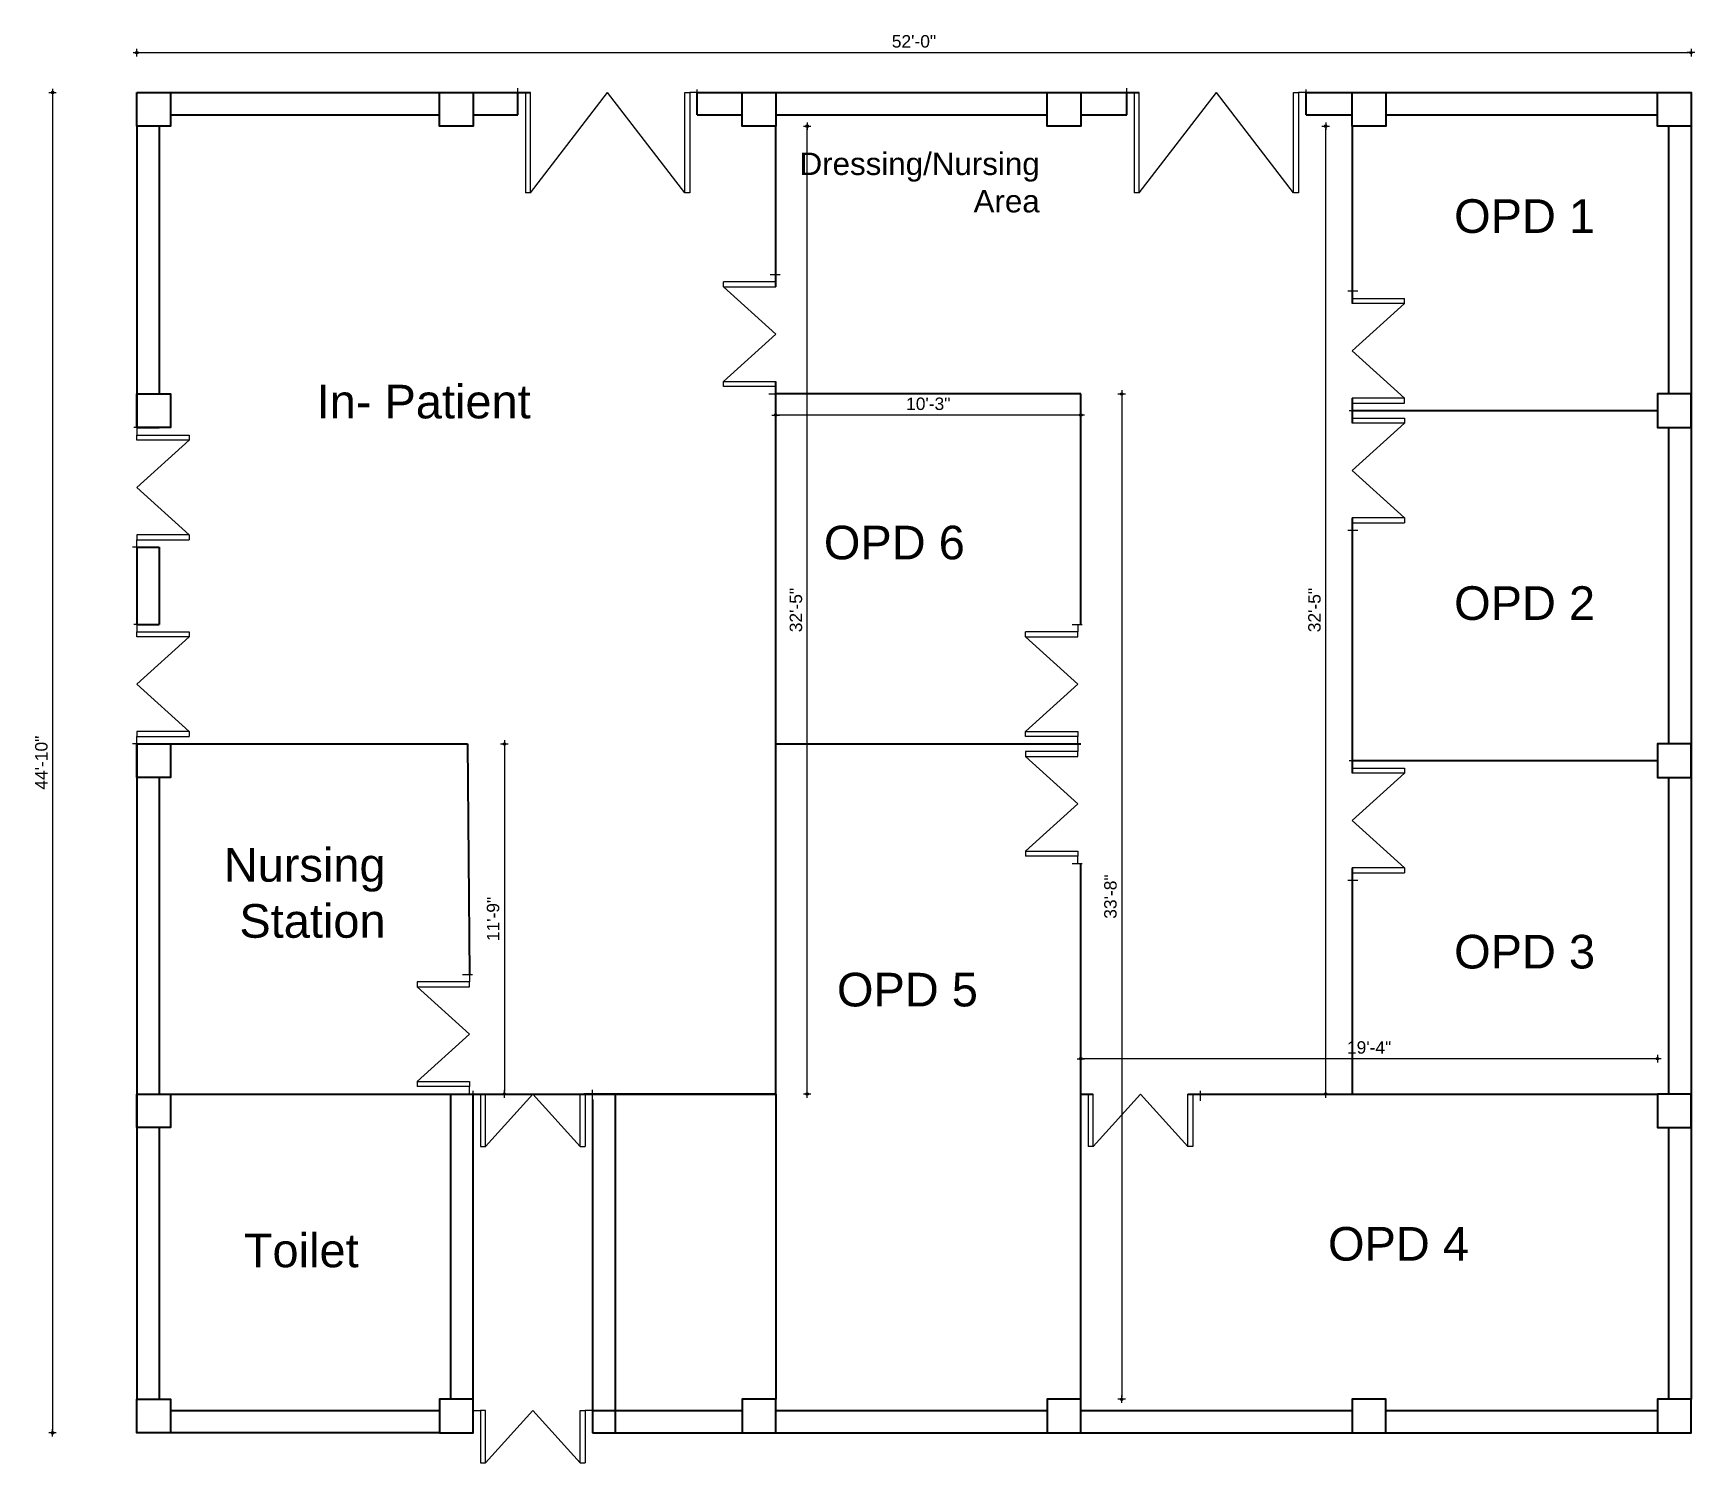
# Model space of a CAD drawing. Header units: inches. Extents: x 17428 to 39796, y 418 to 7362.
# Drawn here: x 17428 to 18095, y 418 to 992 of the extents above; entities that cross this region are included whole.
import ezdxf

# ---------------------------------------------------------------- set-up
doc = ezdxf.new("R2010")
doc.units = ezdxf.units.IN
doc.header["$LTSCALE"] = 0.5
doc.header["$MEASUREMENT"] = 0
doc.header["$PDMODE"] = 66
for name, color, linetype, lineweight in [('0.13', 2, 'Continuous', 13), ('ELEVATION', 85, 'Continuous', 9), ('hatch', 9, 'Continuous', 0), ('TEXT', 220, 'Continuous', 9), ('Toilet', 7, 'Continuous', 25)]:
    doc.layers.add(name, color=color, linetype=linetype, lineweight=lineweight)
doc.styles.get("Standard").update_dxf_attribs({"font": 'arial.ttf'})
doc.styles.add('style1', font='arial.ttf', dxfattribs={"height": 7})
doc.dimstyles.new('S8', dxfattribs={"dimtxt": 5, "dimasz": 1, "dimexe": 6, "dimexo": 18, "dimgap": 1.9375, "dimtad": 1, "dimdec": 0, "dimzin": 3, "dimdsep": 46, "dimlunit": 4, "dimtxsty": 'Standard', "dimblk": 'dot 2', "dimcen": 12, "dimse1": 1, "dimse2": 1, "dimclrd": 1, "dimclre": 1, "dimclrt": 256, "dimadec": 0, "dimazin": 0, "dimtfac": 0.75, "dimtdec": 0, "dimtix": 1, "dimtmove": 1, "dimatfit": 3, "dimldrblk": 'DOT', "dimfxl": 1, "dimtolj": 1, "dimtzin": 0, "dimlwd": 9, "dimlwe": 9, "dimarcsym": 0})

msp = doc.modelspace()

# ---------------------------------------------------------------- texts
at = {"layer": 'TEXT', "linetype": 'Continuous', "ltscale": 48, "attachment_point": 3, "style": 'style1'}
for s, insert, char_height, width in [('{\\fArial TUR|b0|i0|c162|p34;\\H1.5x;\\C7;Dressing/Nursing Area}', (17832.04, 943.7), 6, 106.879), ('{\\H1.5x;\\C7;OPD 1}', (18055.02, 924.96), 9, 164.3197), ('{\\fArial TUR|b0|i0|c162|p34;\\H1.5x;\\C7;In- Patient}', (17627.68, 850.51), 9, 164.3197), ('{\\fArial TUR|b0|i0|c162|p34;\\H1.5x;\\C7;OPD \\fArial TUR|b0|i0|c0|p34;6}', (17801.97, 793.93), 9, 164.3197), ('{\\fArial TUR|b0|i0|c162|p34;\\H1.5x;\\C7;OPD \\fArial TUR|b0|i0|c0|p34;2}', (18055.02, 769.62), 9, 164.3197), ('{\\fArial TUR|b0|i0|c162|p34;\\H1.5x;\\C7;Nursing Station}', (17569.41, 664.55), 9, 98.2466), ('{\\fArial TUR|b0|i0|c162|p34;\\H1.5x;\\C7;OPD \\fArial TUR|b0|i0|c0|p34;3}', (18055.02, 629.71), 9, 164.3197), ('{\\fArial TUR|b0|i0|c162|p34;\\H1.5x;\\C7;OPD \\fArial TUR|b0|i0|c0|p34;5}', (17807.23, 614.48), 9, 164.3197), ('{\\H1.5x;\\C7;Toilet}', (17558.59, 509.79), 9, 164.3197), ('{\\fArial TUR|b0|i0|c162|p34;\\H1.5x;\\C7;OPD \\fArial TUR|b0|i0|c0|p34;4}', (18004.38, 512.45), 9, 164.3197)]:
    msp.add_mtext(s, dxfattribs=dict(at, insert=insert, char_height=char_height, width=width))

# ---------------------------------------------------------------- blocks, each defined once
blk = doc.blocks.new('dot1')
at = {"layer": 'hatch'}
h = blk.add_hatch(color=256, dxfattribs=at)
edge = h.paths.add_edge_path()
edge.add_arc((0, 0), 1, 0, 360)
for p, q in [((3, 0), (-3, 0)), ((0, 3), (0, -3))]:
    blk.add_line(p, q, dxfattribs=at)
blk.add_circle((0, 0), 1, dxfattribs=at)
blk = doc.blocks.new('dot 2')
at = {"layer": 'hatch', "xscale": 0.5, "yscale": 0.5, "zscale": 0.5}
blk.add_blockref('dot1', (0, 0), dxfattribs=at)
blk = doc.blocks.new('*D1019')
at = {"layer": 'Defpoints', "color": 0, "transparency": 16777216}
for p in [(17469.55, 967.82), (17435.71, 429.82), (17469.55, 429.82)]:
    blk.add_point(p, dxfattribs=at)
at = {"layer": 'Toilet', "color": 1, "lineweight": 9, "transparency": 16777216}
blk.add_line((17435.71, 966.82), (17435.71, 430.82), dxfattribs=at)
for p, rotation in [((17435.71, 967.82), 90), ((17435.71, 429.82), 270)]:
    blk.add_blockref('dot 2', p, dxfattribs=dict(at, rotation=rotation))
at = {"layer": 'Toilet', "transparency": 16777216, "insert": (17431.22, 698.82), "char_height": 5, "attachment_point": 5, "rotation": 90}
blk.add_mtext('\\A1;44\'-10"', dxfattribs=at)
blk = doc.blocks.new('_Dot')
at = {"color": 0, "linetype": 'ByBlock', "lineweight": -2}
blk.add_line((-0.5, 0), (-1, 0), dxfattribs=at)
at = {"color": 0, "linetype": 'ByBlock', "const_width": 0.5}
blk.add_lwpolyline([(-0.25, 0, 1), (0.25, 0, 1)], format="xyb", close=True, dxfattribs=at)
blk = doc.blocks.new('*D1020')
at = {"layer": 'Defpoints', "color": 0, "transparency": 16777216}
for p in [(18093.55, 983.83), (17469.55, 967.82), (18093.55, 967.82)]:
    blk.add_point(p, dxfattribs=at)
at = {"layer": 'Toilet', "color": 1, "lineweight": 9, "transparency": 16777216}
blk.add_line((17470.55, 983.83), (18092.55, 983.83), dxfattribs=at)
at = {"layer": 'Toilet', "color": 1, "lineweight": 9, "transparency": 16777216, "rotation": 180}
blk.add_blockref('dot 2', (17469.55, 983.83), dxfattribs=at)
at = {"layer": 'Toilet', "color": 1, "lineweight": 9, "transparency": 16777216}
blk.add_blockref('dot 2', (18093.55, 983.83), dxfattribs=at)
at = {"layer": 'Toilet', "transparency": 16777216, "insert": (17781.55, 988.32), "char_height": 5, "attachment_point": 5}
blk.add_mtext('\\A1;52\'-0"', dxfattribs=at)
blk = doc.blocks.new('*D1021')
at = {"layer": 'Defpoints', "color": 0, "transparency": 16777216}
for p in [(17848.55, 579.99), (17848.55, 565.82), (18080.05, 565.82)]:
    blk.add_point(p, dxfattribs=at)
at = {"layer": 'Toilet', "color": 1, "lineweight": 9, "transparency": 16777216}
blk.add_line((18079.05, 579.99), (17849.55, 579.99), dxfattribs=at)
at = {"layer": 'Toilet', "color": 1, "lineweight": 9, "transparency": 16777216, "rotation": 180}
blk.add_blockref('dot 2', (17848.55, 579.99), dxfattribs=at)
at = {"layer": 'Toilet', "color": 1, "lineweight": 9, "transparency": 16777216}
blk.add_blockref('dot 2', (18080.05, 579.99), dxfattribs=at)
at = {"layer": 'Toilet', "transparency": 16777216, "insert": (17964.3, 584.48), "char_height": 5, "attachment_point": 5}
blk.add_mtext('\\A1;19\'-4"', dxfattribs=at)
blk = doc.blocks.new('*D1022')
at = {"layer": 'Defpoints', "color": 0, "transparency": 16777216}
for p in [(17726.05, 846.82), (17848.55, 846.82), (17726.05, 838.35)]:
    blk.add_point(p, dxfattribs=at)
at = {"layer": 'Toilet', "color": 1, "lineweight": 9, "transparency": 16777216}
blk.add_line((17847.55, 838.35), (17727.05, 838.35), dxfattribs=at)
at = {"layer": 'Toilet', "color": 1, "lineweight": 9, "transparency": 16777216, "rotation": 180}
blk.add_blockref('dot 2', (17726.05, 838.35), dxfattribs=at)
at = {"layer": 'Toilet', "color": 1, "lineweight": 9, "transparency": 16777216}
blk.add_blockref('dot 2', (17848.55, 838.35), dxfattribs=at)
at = {"layer": 'Toilet', "transparency": 16777216, "insert": (17787.3, 842.84), "char_height": 5, "attachment_point": 5}
blk.add_mtext('\\A1;10\'-3"', dxfattribs=at)
blk = doc.blocks.new('*D1023')
at = {"layer": 'Defpoints', "color": 0, "transparency": 16777216}
for p in [(17726.05, 954.32), (17738.67, 954.32), (17726.05, 565.82)]:
    blk.add_point(p, dxfattribs=at)
at = {"layer": 'Toilet', "color": 1, "lineweight": 9, "transparency": 16777216}
blk.add_line((17738.67, 566.82), (17738.67, 953.32), dxfattribs=at)
for p, rotation in [((17738.67, 954.32), 90), ((17738.67, 565.82), 270)]:
    blk.add_blockref('dot 2', p, dxfattribs=dict(at, rotation=rotation))
at = {"layer": 'Toilet', "transparency": 16777216, "insert": (17734.18, 760.07), "char_height": 5, "attachment_point": 5, "rotation": 90}
blk.add_mtext('\\A1;32\'-5"', dxfattribs=at)
blk = doc.blocks.new('*D1024')
at = {"layer": 'Defpoints', "color": 0, "transparency": 16777216}
for p in [(17946.86, 954.32), (17957.55, 954.32), (17957.55, 565.82)]:
    blk.add_point(p, dxfattribs=at)
at = {"layer": 'Toilet', "color": 1, "lineweight": 9, "transparency": 16777216}
blk.add_line((17946.86, 566.82), (17946.86, 953.32), dxfattribs=at)
for p, rotation in [((17946.86, 954.32), 90), ((17946.86, 565.82), 270)]:
    blk.add_blockref('dot 2', p, dxfattribs=dict(at, rotation=rotation))
at = {"layer": 'Toilet', "transparency": 16777216, "insert": (17942.37, 760.07), "char_height": 5, "attachment_point": 5, "rotation": 90}
blk.add_mtext('\\A1;32\'-5"', dxfattribs=at)
blk = doc.blocks.new('*D1025')
at = {"layer": 'Defpoints', "color": 0, "transparency": 16777216}
for p in [(17848.55, 846.82), (17848.55, 443.32), (17864.95, 443.32)]:
    blk.add_point(p, dxfattribs=at)
at = {"layer": 'Toilet', "color": 1, "lineweight": 9, "transparency": 16777216}
blk.add_line((17864.95, 845.82), (17864.95, 444.32), dxfattribs=at)
for p, rotation in [((17864.95, 846.82), 90), ((17864.95, 443.32), 270)]:
    blk.add_blockref('dot 2', p, dxfattribs=dict(at, rotation=rotation))
at = {"layer": 'Toilet', "transparency": 16777216, "insert": (17860.46, 645.07), "char_height": 5, "attachment_point": 5, "rotation": 90}
blk.add_mtext('\\A1;33\'-8"', dxfattribs=at)
blk = doc.blocks.new('*D1026')
at = {"layer": 'Defpoints', "color": 0, "transparency": 16777216}
for p in [(17602.3, 706.32), (17602.3, 565.82), (17617.09, 565.82)]:
    blk.add_point(p, dxfattribs=at)
at = {"layer": 'Toilet', "color": 1, "lineweight": 9, "transparency": 16777216}
blk.add_line((17617.09, 705.32), (17617.09, 566.82), dxfattribs=at)
for p, rotation in [((17617.09, 706.32), 90), ((17617.09, 565.82), 270)]:
    blk.add_blockref('dot 2', p, dxfattribs=dict(at, rotation=rotation))
at = {"layer": 'Toilet', "transparency": 16777216, "insert": (17612.6, 636.07), "char_height": 5, "attachment_point": 5, "rotation": 90}
blk.add_mtext('\\A1;11\'-9"', dxfattribs=at)

# ---------------------------------------------------------------- dimensions: what is measured, and where the dimension line sits
at = {"layer": 'Toilet'}
for base, p1, p2, picture, middle in [((18093.55, 983.83), (17469.55, 967.82), (18093.55, 967.82), '*D1020', (17781.55, 988.32)), ((17726.05086774, 838.34908725), (17848.55086774, 846.81578398), (17726.05086774, 846.81578398), '*D1022', (17787.30086774, 842.84115751)), ((17848.55086774, 579.99202072), (18080.05086774, 565.81578398), (17848.55086774, 565.81578398), '*D1021', (17964.30086774, 584.48238566))]:
    dim = msp.add_linear_dim(base=base, p1=p1, p2=p2, dimstyle='S8', override={"dimfxl": 2, "dimfxlon": 1, "dimarcsym": 1}, dxfattribs=at)
    dim.commit()
    dim.dimension.update_dxf_attribs({"geometry": picture, "text_midpoint": middle})
for base, p1, p2, picture, middle in [((17435.71, 429.82), (17469.55, 967.82), (17469.55, 429.82), '*D1019', (17431.22, 698.82)), ((17738.67066656, 954.31578398), (17726.05086774, 565.81578398), (17726.05086774, 954.31578398), '*D1023', (17734.1785963, 760.06578398)), ((17946.86153099, 954.31578398), (17957.55086774, 565.81578398), (17957.55086774, 954.31578398), '*D1024', (17942.36946073, 760.06578398)), ((17864.94772751, 443.31578398), (17848.55086774, 846.81578398), (17848.55086774, 443.31578398), '*D1025', (17860.45565725, 645.06578398)), ((17617.09031155, 565.81578398), (17602.30086774, 706.31578398), (17602.30086774, 565.81578398), '*D1026', (17612.59994661, 636.06578398))]:
    dim = msp.add_linear_dim(base=base, p1=p1, p2=p2, angle=90, dimstyle='S8', override={"dimfxl": 2, "dimfxlon": 1, "dimarcsym": 1}, dxfattribs=at)
    dim.commit()
    dim.dimension.update_dxf_attribs({"geometry": picture, "text_midpoint": middle})

# ---------------------------------------------------------------- linework, layer by layer
at = {"layer": '0.13', "color": 0, "ltscale": 0.5}
for p, q in [((17622.55, 965.56), (17622.55, 969.56)), ((17694.55, 965.06), (17694.55, 969.06)), ((17867, 965.56), (17867, 969.56)), ((17939, 965.06), (17939, 969.06)), ((17723.79, 894.82), (17727.79, 894.82)), ((17959.81, 888.07), (17955.81, 888.07)), ((17723.29, 846.82), (17727.29, 846.82)), ((17960.31, 840.07), (17956.31, 840.07)), ((17960.31, 840.07), (17956.31, 840.07)), ((17472.31, 833.32), (17468.31, 833.32)), ((17959.81, 792.07), (17955.81, 792.07)), ((17471.81, 785.32), (17467.81, 785.32)), ((17472.31, 754.32), (17468.31, 754.32)), ((17845.05, 754.32), (17849.05, 754.32)), ((17471.81, 706.32), (17467.81, 706.32)), ((17844.55, 706.32), (17848.55, 706.32)), ((17844.55, 706.32), (17848.55, 706.32)), ((17960.31, 699.57), (17956.31, 699.57)), ((17845.05, 658.32), (17849.05, 658.32)), ((17959.81, 651.57), (17955.81, 651.57)), ((17600.29, 613.82), (17604.29, 613.82)), ((17604.55, 563.06), (17604.55, 567.06)), ((17652.55, 563.56), (17652.55, 567.56)), ((17848.55, 563.56), (17848.55, 567.56)), ((17896.55, 563.06), (17896.55, 567.06)), ((17600.79, 565.82), (17604.79, 565.82)), ((17652.55, 436.56), (17652.55, 440.56)), ((17604.55, 436.06), (17604.55, 440.06))]:
    msp.add_line(p, q, dxfattribs=at)
at = {"layer": 'ELEVATION', "color": 146, "ltscale": 0.25, "true_color": 0x105689}
for p, q in [((17622.55, 967.82), (17625.55, 967.82)), ((17625.55, 967.82), (17625.55, 927.58)), ((17627.55, 967.82), (17625.55, 967.82)), ((17627.55, 927.58), (17627.55, 967.82)), ((17627.55, 927.58), (17658.55, 967.82)), ((17689.55, 927.58), (17658.55, 967.82)), ((17689.55, 927.58), (17689.55, 967.82)), ((17689.55, 967.82), (17691.55, 967.82)), ((17694.55, 967.82), (17691.55, 967.82)), ((17691.55, 967.82), (17691.55, 927.58)), ((17867, 967.82), (17870, 967.82)), ((17870, 967.82), (17870, 927.58)), ((17872, 967.82), (17870, 967.82)), ((17872, 927.58), (17872, 967.82)), ((17872, 927.58), (17903, 967.82)), ((17934, 927.58), (17903, 967.82)), ((17934, 927.58), (17934, 967.82)), ((17934, 967.82), (17936, 967.82)), ((17939, 967.82), (17936, 967.82)), ((17936, 967.82), (17936, 927.58)), ((17627.55, 927.58), (17625.55, 927.58)), ((17691.55, 927.58), (17689.55, 927.58)), ((17872, 927.58), (17870, 927.58)), ((17936, 927.58), (17934, 927.58)), ((17726.05, 894.82), (17726.05, 891.82)), ((17726.05, 891.82), (17705.05, 891.82)), ((17705.05, 889.82), (17705.05, 891.82)), ((17705.05, 889.82), (17726.05, 889.82)), ((17705.05, 889.82), (17726.05, 870.82)), ((17726.05, 889.82), (17726.05, 891.82)), ((17957.55, 888.07), (17957.55, 885.07)), ((17957.55, 885.07), (17978.55, 885.07)), ((17957.55, 883.07), (17957.55, 885.07)), ((17978.55, 883.07), (17957.55, 883.07)), ((17978.55, 883.07), (17957.55, 864.07)), ((17978.55, 883.07), (17978.55, 885.07)), ((17705.05, 851.82), (17726.05, 870.82)), ((17978.55, 845.07), (17957.55, 864.07)), ((17705.05, 849.82), (17705.05, 851.82)), ((17705.05, 851.82), (17726.05, 851.82)), ((17726.05, 849.82), (17705.05, 849.82)), ((17726.05, 851.82), (17726.05, 849.82)), ((17726.05, 846.82), (17726.05, 849.82)), ((17978.55, 845.07), (17957.55, 845.07)), ((17957.55, 845.07), (17957.55, 843.07)), ((17957.55, 840.07), (17957.55, 843.07)), ((17957.55, 843.07), (17978.55, 843.07)), ((17978.55, 843.07), (17978.55, 845.07)), ((17957.55, 840.07), (17957.55, 837.07)), ((17957.55, 837.07), (17978.55, 837.07)), ((17957.55, 835.07), (17957.55, 837.07)), ((17978.55, 835.07), (17957.55, 835.07)), ((17978.55, 835.07), (17957.55, 816.07)), ((17978.55, 837.07), (17978.55, 835.07)), ((17469.55, 833.32), (17469.55, 830.32)), ((17469.55, 830.32), (17490.55, 830.32)), ((17469.55, 828.32), (17469.55, 830.32)), ((17490.55, 828.32), (17469.55, 828.32)), ((17490.55, 828.32), (17469.55, 809.32)), ((17490.55, 830.32), (17490.55, 828.32)), ((17978.55, 797.07), (17957.55, 816.07)), ((17490.55, 790.32), (17469.55, 809.32)), ((17978.55, 797.07), (17957.55, 797.07)), ((17957.55, 797.07), (17957.55, 795.07)), ((17957.55, 792.07), (17957.55, 795.07)), ((17957.55, 795.07), (17978.55, 795.07)), ((17978.55, 797.07), (17978.55, 795.07)), ((17490.55, 790.32), (17469.55, 790.32)), ((17469.55, 790.32), (17469.55, 788.32)), ((17469.55, 785.32), (17469.55, 788.32)), ((17469.55, 788.32), (17490.55, 788.32)), ((17490.55, 790.32), (17490.55, 788.32)), ((17469.55, 754.32), (17469.55, 751.32)), ((17847.31, 754.32), (17847.31, 751.32)), ((17469.55, 751.32), (17490.55, 751.32)), ((17469.55, 749.32), (17469.55, 751.32)), ((17490.55, 749.32), (17469.55, 749.32)), ((17490.55, 749.32), (17469.55, 730.32)), ((17490.55, 751.32), (17490.55, 749.32)), ((17847.31, 751.32), (17826.31, 751.32)), ((17826.31, 749.32), (17826.31, 751.32)), ((17826.31, 749.32), (17847.31, 749.32)), ((17826.31, 749.32), (17847.31, 730.32)), ((17847.31, 749.32), (17847.31, 751.32)), ((17490.55, 711.32), (17469.55, 730.32)), ((17826.31, 711.32), (17847.31, 730.32)), ((17490.55, 711.32), (17469.55, 711.32)), ((17469.55, 711.32), (17469.55, 709.32)), ((17469.55, 706.32), (17469.55, 709.32)), ((17469.55, 709.32), (17490.55, 709.32)), ((17490.55, 711.32), (17490.55, 709.32)), ((17826.31, 709.32), (17826.31, 711.32)), ((17826.31, 711.32), (17847.31, 711.32)), ((17847.31, 709.32), (17826.31, 709.32)), ((17847.31, 711.32), (17847.31, 709.32)), ((17847.31, 706.32), (17847.31, 709.32)), ((17847.31, 703.32), (17826.31, 703.32)), ((17826.31, 703.32), (17826.31, 701.32)), ((17826.31, 701.32), (17847.31, 701.32)), ((17826.31, 701.32), (17847.31, 682.32)), ((17847.31, 706.32), (17847.31, 703.32)), ((17847.31, 701.32), (17847.31, 703.32)), ((17957.55, 699.57), (17957.55, 696.57)), ((17957.55, 696.57), (17978.55, 696.57)), ((17957.55, 694.57), (17957.55, 696.57)), ((17978.55, 694.57), (17957.55, 694.57)), ((17978.55, 694.57), (17957.55, 675.57)), ((17978.55, 696.57), (17978.55, 694.57)), ((17826.31, 663.32), (17847.31, 682.32)), ((17978.55, 656.57), (17957.55, 675.57)), ((17826.31, 663.32), (17847.31, 663.32)), ((17826.31, 663.32), (17826.31, 661.32)), ((17847.31, 661.32), (17826.31, 661.32)), ((17847.31, 663.32), (17847.31, 661.32)), ((17847.31, 658.32), (17847.31, 661.32)), ((17978.55, 656.57), (17957.55, 656.57)), ((17957.55, 656.57), (17957.55, 654.57)), ((17957.55, 651.57), (17957.55, 654.57)), ((17957.55, 654.57), (17978.55, 654.57)), ((17978.55, 656.57), (17978.55, 654.57)), ((17603.05, 613.82), (17603.05, 610.82)), ((17603.05, 610.82), (17582.05, 610.82)), ((17582.05, 610.82), (17582.05, 608.82)), ((17582.05, 608.82), (17603.05, 608.82)), ((17582.05, 608.82), (17603.05, 589.82)), ((17603.05, 608.82), (17603.05, 610.82)), ((17582.05, 570.82), (17603.05, 589.82)), ((17582.05, 570.82), (17603.05, 570.82)), ((17582.05, 570.82), (17582.05, 568.82)), ((17603.05, 568.82), (17582.05, 568.82)), ((17603.05, 570.82), (17603.05, 568.82)), ((17603.05, 565.82), (17603.05, 568.82)), ((17604.55, 565.82), (17607.55, 565.82)), ((17607.55, 565.82), (17607.55, 544.82)), ((17609.55, 565.82), (17607.55, 565.82)), ((17609.55, 544.82), (17609.55, 565.82)), ((17609.55, 544.82), (17628.55, 565.82)), ((17647.55, 544.82), (17628.55, 565.82)), ((17647.55, 544.82), (17647.55, 565.82)), ((17647.55, 565.82), (17649.55, 565.82)), ((17652.55, 565.82), (17649.55, 565.82)), ((17649.55, 565.82), (17649.55, 544.82)), ((17848.55, 565.82), (17851.55, 565.82)), ((17851.55, 565.82), (17851.55, 544.82)), ((17853.55, 565.82), (17851.55, 565.82)), ((17853.55, 544.82), (17853.55, 565.82)), ((17853.55, 544.82), (17872.55, 565.82)), ((17891.55, 544.82), (17872.55, 565.82)), ((17891.55, 544.82), (17891.55, 565.82)), ((17891.55, 565.82), (17893.55, 565.82)), ((17896.55, 565.82), (17893.55, 565.82)), ((17893.55, 565.82), (17893.55, 544.82)), ((17607.55, 544.82), (17609.55, 544.82)), ((17647.55, 544.82), (17649.55, 544.82)), ((17853.55, 544.82), (17851.55, 544.82)), ((17893.55, 544.82), (17891.55, 544.82)), ((17604.55, 438.82), (17607.55, 438.82)), ((17607.55, 438.82), (17607.55, 417.82)), ((17609.55, 438.82), (17607.55, 438.82)), ((17609.55, 417.82), (17609.55, 438.82)), ((17609.55, 417.82), (17628.55, 438.82)), ((17647.55, 417.82), (17628.55, 438.82)), ((17647.55, 417.82), (17647.55, 438.82)), ((17647.55, 438.82), (17649.55, 438.82)), ((17652.55, 438.82), (17649.55, 438.82)), ((17649.55, 438.82), (17649.55, 417.82)), ((17607.55, 417.82), (17609.55, 417.82)), ((17647.55, 417.82), (17649.55, 417.82))]:
    msp.add_line(p, q, dxfattribs=at)
at = {"layer": 'Toilet'}
for p, q in [((17483.05, 967.82), (17622.55, 967.82)), ((17622.55, 958.82), (17622.55, 967.82)), ((17622.55, 967.82), (17627.55, 967.82)), ((17694.55, 958.82), (17694.55, 967.82)), ((17694.55, 967.82), (17867, 967.82)), ((17867, 958.82), (17867, 967.82)), ((17867, 967.82), (17872, 967.82)), ((17939, 958.82), (17939, 967.82)), ((17939, 967.82), (18080.05, 967.82)), ((17469.55, 954.32), (17469.55, 833.32)), ((17478.55, 954.32), (17478.55, 846.82)), ((17483.05, 958.82), (17591.05, 958.82)), ((17604.55, 958.82), (17622.55, 958.82)), ((17694.55, 958.82), (17712.55, 958.82)), ((17726.05, 958.82), (17835.05, 958.82)), ((17726.05, 889.82), (17726.05, 954.32)), ((17848.55, 958.82), (17867, 958.82)), ((17939, 958.82), (17957.55, 958.82)), ((17957.55, 954.32), (17957.55, 883.07)), ((17971.05, 958.82), (18080.05, 958.82)), ((18084.55, 954.32), (18084.55, 846.82)), ((18093.55, 954.32), (18093.55, 443.32)), ((17726.05, 565.82), (17726.05, 851.82)), ((17848.55, 846.82), (17726.05, 846.82)), ((17848.55, 754.32), (17848.55, 846.82)), ((17957.55, 845.07), (17957.55, 835.07)), ((18080.05, 840.07), (17957.55, 840.07)), ((17469.55, 833.32), (17478.55, 833.32)), ((18084.55, 833.32), (18084.55, 706.32)), ((17957.55, 797.07), (17957.55, 694.57)), ((17469.55, 785.32), (17478.55, 785.32)), ((17469.55, 785.32), (17469.55, 754.32)), ((17478.55, 785.32), (17478.55, 754.32)), ((17469.55, 754.32), (17478.55, 754.32)), ((17469.55, 706.32), (17469.55, 443.32)), ((17483.05, 706.32), (17602.3, 706.32)), ((17602.3, 706.32), (17603.05, 613.82)), ((17726.05, 706.32), (17848.55, 706.32)), ((18080.05, 699.57), (17957.55, 699.57)), ((17478.55, 692.82), (17478.55, 565.82)), ((18084.55, 692.82), (18084.55, 565.82)), ((17848.55, 443.32), (17848.55, 658.32)), ((17957.55, 656.57), (17957.55, 565.82)), ((17478.55, 565.82), (17726.05, 565.82)), ((17595.55, 443.32), (17595.55, 565.82)), ((17604.55, 443.32), (17604.55, 565.82)), ((17726.05, 565.82), (17649.05, 565.82)), ((17652.55, 563.56), (17652.55, 429.82)), ((17661.55, 565.82), (17661.55, 429.82)), ((17726.05, 565.82), (17726.05, 443.32)), ((17848.55, 565.82), (17853.55, 565.82)), ((17891.55, 565.82), (18080.05, 565.82)), ((17478.55, 552.32), (17478.55, 443.32)), ((18084.55, 552.32), (18084.55, 443.32)), ((17483.05, 438.82), (17591.05, 438.82)), ((17652.55, 438.82), (17712.55, 438.82)), ((17726.05, 438.82), (17835.05, 438.82)), ((17848.55, 438.82), (17957.55, 438.82)), ((17971.05, 438.82), (18080.05, 438.82)), ((17591.05, 429.82), (17483.05, 429.82)), ((17652.55, 429.82), (18080.05, 429.82))]:
    msp.add_line(p, q, dxfattribs=at)
for points in [[(17469.55, 967.82), (17483.05, 967.82), (17483.05, 954.32), (17469.55, 954.32)], [(17591.05, 967.82), (17604.55, 967.82), (17604.55, 954.32), (17591.05, 954.32)], [(17712.55, 967.82), (17726.05, 967.82), (17726.05, 954.32), (17712.55, 954.32)], [(17835.05, 967.82), (17848.55, 967.82), (17848.55, 954.32), (17835.05, 954.32)], [(17957.55, 967.82), (17971.05, 967.82), (17971.05, 954.32), (17957.55, 954.32)], [(18080.05, 967.82), (18093.55, 967.82), (18093.55, 954.32), (18080.05, 954.32)], [(17469.55, 846.82), (17483.05, 846.82), (17483.05, 833.32), (17469.55, 833.32)], [(18093.55, 846.82), (18080.05, 846.82), (18080.05, 833.32), (18093.55, 833.32)], [(17469.55, 706.32), (17483.05, 706.32), (17483.05, 692.82), (17469.55, 692.82)], [(18093.55, 706.32), (18080.05, 706.32), (18080.05, 692.82), (18093.55, 692.82)], [(17469.55, 565.82), (17483.05, 565.82), (17483.05, 552.32), (17469.55, 552.32)], [(18093.55, 565.82), (18080.05, 565.82), (18080.05, 552.32), (18093.55, 552.32)], [(17469.55, 443.32), (17483.05, 443.32), (17483.05, 429.82), (17469.55, 429.82)], [(17591.05, 429.82), (17604.55, 429.82), (17604.55, 443.32), (17591.05, 443.32)], [(17712.55, 429.82), (17726.05, 429.82), (17726.05, 443.32), (17712.55, 443.32)], [(17835.05, 429.82), (17848.55, 429.82), (17848.55, 443.32), (17835.05, 443.32)], [(17957.55, 429.82), (17971.05, 429.82), (17971.05, 443.32), (17957.55, 443.32)], [(18093.55, 443.32), (18080.05, 443.32), (18080.05, 429.82), (18093.55, 429.82)]]:
    msp.add_lwpolyline(points, close=True, dxfattribs=at)

msp.set_redraw_order([(e.dxf.handle, doc.entitydb.next_handle()) for e in msp.query("TEXT MTEXT ATTDEF DIMENSION ARC_DIMENSION")])  # texts and dimensions are drawn at this point

doc.saveas('drawing.dxf')
